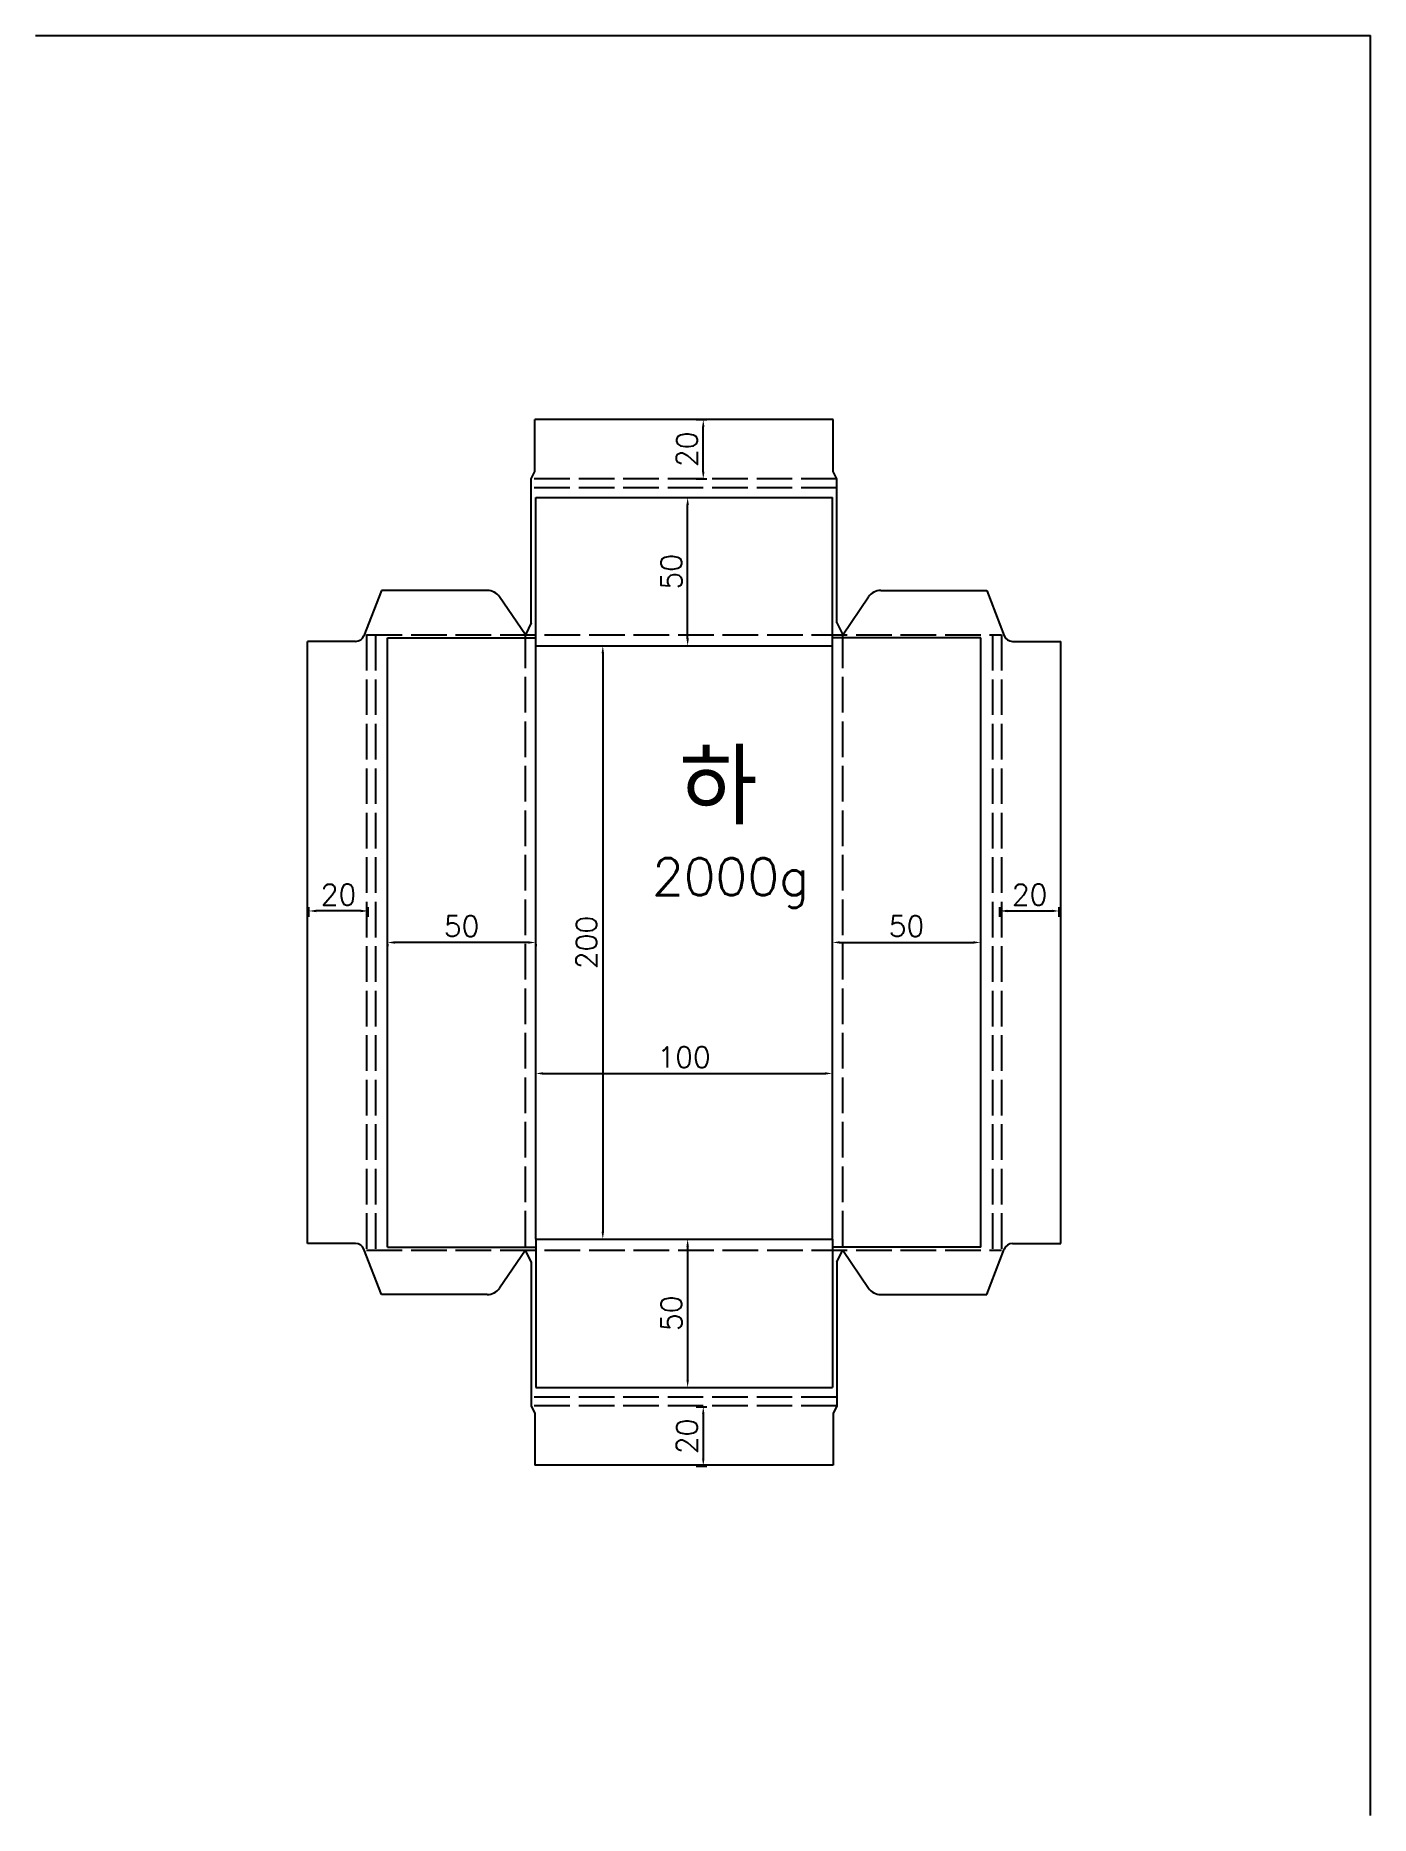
# Model space of a CAD drawing. Header units: millimetres. Extents: x 2179 to 11229, y 1198 to 3756.
# Drawn here: x 4879 to 5329, y 2635 to 3235 of the extents above; entities that cross this region are included whole.
import ezdxf

# ---------------------------------------------------------------- set-up
doc = ezdxf.new("R2010")
doc.units = ezdxf.units.MM
doc.linetypes.add('ACAD_ISO02W100', pattern=[15, 12, -3])
for name, color, linetype in [('기지', 7, 'Continuous'), ('인쇄지', 7, 'Continuous'), ('치수', 7, 'Continuous')]:
    doc.layers.add(name, color=color, linetype=linetype)
doc.styles.add('FHG', font='TXT.shx', dxfattribs={"height": 0.18, "bigfont": 'whgtxt.shx'})
doc.styles.get("Standard").update_dxf_attribs({"font": 'txt.shx', "bigfont": 'zfhg.shx'})
doc.dimstyles.new('ISO-25', dxfattribs={"dimtxt": 2.5, "dimasz": 2.5, "dimexe": 1.25, "dimexo": 0.625, "dimtad": 1, "dimtxsty": 'Standard', "dimcen": 2.5, "dimadec": 0, "dimazin": 0, "dimtfac": 1, "dimtmove": 0, "dimatfit": 3, "dimfxl": 0, "dimarcsym": 0})

msp = doc.modelspace()

# ---------------------------------------------------------------- texts
at = {"layer": '기지', "color": 1, "style": 'FHG'}
for s, height, p in [('하', 25, (5095.83, 2969.258)), ('2000g', 12.5, (5086.625, 2945.356))]:
    msp.add_text(s, height=height, dxfattribs=at).set_placement(p)

# ---------------------------------------------------------------- blocks, each defined once
blk = doc.blocks.new('*D197')
at = {"layer": 'DEFPOINTS', "color": 0}
for p in [(4997.43, 2929.46), (4997.43, 2929.45), (5047.43, 2929.46)]:
    blk.add_point(p, dxfattribs=at)
at = {"layer": '치수', "color": 0, "lineweight": -2}
for p, q in [((4997.43, 2928.84), (4997.43, 2928.2)), ((5044.93, 2929.45), (4999.93, 2929.45)), ((5047.43, 2928.84), (5047.43, 2928.2))]:
    blk.add_line(p, q, dxfattribs=at)
at = {"layer": '치수', "color": 0}
for points in [[(4999.93, 2929.87), (4999.93, 2929.04), (4997.43, 2929.45)], [(5044.93, 2929.87), (5044.93, 2929.04), (5047.43, 2929.45)]]:
    blk.add_solid(points, dxfattribs=at)
at = {"layer": '치수', "color": 0, "insert": (5022.43, 2934.95), "char_height": 7, "attachment_point": 5}
blk.add_mtext('50', dxfattribs=at)
blk = doc.blocks.new('*D191')
at = {"layer": 'DEFPOINTS', "color": 0}
for p in [(4970.93, 2940.08), (4970.93, 2937.43), (4990.93, 2937.43)]:
    blk.add_point(p, dxfattribs=at)
at = {"layer": '치수', "color": 0, "lineweight": -2}
for p, q in [((4970.93, 2938.06), (4970.93, 2941.33)), ((4988.43, 2940.08), (4973.43, 2940.08)), ((4990.93, 2938.06), (4990.93, 2941.33))]:
    blk.add_line(p, q, dxfattribs=at)
at = {"layer": '치수', "color": 0}
for points in [[(4973.43, 2940.5), (4973.43, 2939.66), (4970.93, 2940.08)], [(4988.43, 2940.5), (4988.43, 2939.66), (4990.93, 2940.08)]]:
    blk.add_solid(points, dxfattribs=at)
at = {"layer": '치수', "color": 0, "insert": (4980.93, 2945.58), "char_height": 7, "attachment_point": 5}
blk.add_mtext('20', dxfattribs=at)
blk = doc.blocks.new('*D198')
at = {"layer": 'DEFPOINTS', "color": 0}
for p in [(5069.43, 3029.46), (5069.43, 2829.46), (5070.04, 2829.46)]:
    blk.add_point(p, dxfattribs=at)
at = {"layer": '치수', "color": 0, "lineweight": -2}
for p, q in [((5070.04, 3026.96), (5070.04, 2831.96)), ((5070.06, 3029.46), (5071.29, 3029.46)), ((5070.06, 2829.46), (5071.29, 2829.46))]:
    blk.add_line(p, q, dxfattribs=at)
at = {"layer": '치수', "color": 0}
for points in [[(5069.62, 3026.96), (5070.46, 3026.96), (5070.04, 3029.46)], [(5069.62, 2831.96), (5070.46, 2831.96), (5070.04, 2829.46)]]:
    blk.add_solid(points, dxfattribs=at)
at = {"layer": '치수', "color": 0, "insert": (5064.54, 2929.46), "char_height": 7, "attachment_point": 5, "rotation": 90}
blk.add_mtext('200', dxfattribs=at)
blk = doc.blocks.new('*D192')
at = {"layer": 'DEFPOINTS', "color": 0}
for p in [(5097.14, 2829.46), (5097.14, 2779.46), (5098.64, 2779.46)]:
    blk.add_point(p, dxfattribs=at)
at = {"layer": '치수', "color": 0, "lineweight": -2}
for p, q in [((5097.76, 2829.46), (5099.89, 2829.46)), ((5098.64, 2826.96), (5098.64, 2781.96)), ((5097.76, 2779.46), (5099.89, 2779.46))]:
    blk.add_line(p, q, dxfattribs=at)
at = {"layer": '치수', "color": 0}
for points in [[(5098.23, 2826.96), (5099.06, 2826.96), (5098.64, 2829.46)], [(5098.23, 2781.96), (5099.06, 2781.96), (5098.64, 2779.46)]]:
    blk.add_solid(points, dxfattribs=at)
at = {"layer": '치수', "color": 0, "insert": (5093.14, 2804.46), "char_height": 7, "attachment_point": 5, "rotation": 90}
blk.add_mtext('50', dxfattribs=at)
blk = doc.blocks.new('*D193')
at = {"layer": 'DEFPOINTS', "color": 0}
for p in [(5100.91, 2772.96), (5100.91, 2752.96), (5103.91, 2752.96)]:
    blk.add_point(p, dxfattribs=at)
at = {"layer": '치수', "color": 0, "lineweight": -2}
for p, q in [((5101.54, 2772.96), (5105.16, 2772.96)), ((5103.91, 2770.46), (5103.91, 2755.46)), ((5101.54, 2752.96), (5105.16, 2752.96))]:
    blk.add_line(p, q, dxfattribs=at)
at = {"layer": '치수', "color": 0}
for points in [[(5103.49, 2770.46), (5104.33, 2770.46), (5103.91, 2772.96)], [(5103.49, 2755.46), (5104.33, 2755.46), (5103.91, 2752.96)]]:
    blk.add_solid(points, dxfattribs=at)
at = {"layer": '치수', "color": 0, "insert": (5098.41, 2762.96), "char_height": 7, "attachment_point": 5, "rotation": 90}
blk.add_mtext('20', dxfattribs=at)
blk = doc.blocks.new('*D199')
at = {"layer": 'DEFPOINTS', "color": 0}
for p in [(5047.43, 2884.08), (5147.43, 2885.3), (5147.43, 2884.08)]:
    blk.add_point(p, dxfattribs=at)
at = {"layer": '치수', "color": 0, "lineweight": -2}
for p, q in [((5047.43, 2884.71), (5047.43, 2886.55)), ((5147.43, 2884.71), (5147.43, 2886.55)), ((5049.93, 2885.3), (5144.93, 2885.3))]:
    blk.add_line(p, q, dxfattribs=at)
at = {"layer": '치수', "color": 0}
for points in [[(5049.93, 2885.72), (5049.93, 2884.89), (5047.43, 2885.3)], [(5144.93, 2885.72), (5144.93, 2884.89), (5147.43, 2885.3)]]:
    blk.add_solid(points, dxfattribs=at)
at = {"layer": '치수', "color": 0, "insert": (5097.43, 2890.8), "char_height": 7, "attachment_point": 5}
blk.add_mtext('100', dxfattribs=at)
blk = doc.blocks.new('*D200')
at = {"layer": 'DEFPOINTS', "color": 0}
for p in [(5147.43, 2929.46), (5197.43, 2929.48), (5197.43, 2929.46)]:
    blk.add_point(p, dxfattribs=at)
at = {"layer": '치수', "color": 0, "lineweight": -2}
for p, q in [((5147.43, 2930.09), (5147.43, 2930.73)), ((5149.93, 2929.48), (5194.93, 2929.48)), ((5197.43, 2930.09), (5197.43, 2930.73))]:
    blk.add_line(p, q, dxfattribs=at)
at = {"layer": '치수', "color": 0}
for points in [[(5149.93, 2929.89), (5149.93, 2929.06), (5147.43, 2929.48)], [(5194.93, 2929.89), (5194.93, 2929.06), (5197.43, 2929.48)]]:
    blk.add_solid(points, dxfattribs=at)
at = {"layer": '치수', "color": 0, "insert": (5172.43, 2934.98), "char_height": 7, "attachment_point": 5}
blk.add_mtext('50', dxfattribs=at)
blk = doc.blocks.new('*D194')
at = {"layer": 'DEFPOINTS', "color": 0}
for p in [(5097.14, 3079.46), (5098.64, 3079.46), (5097.14, 3029.46)]:
    blk.add_point(p, dxfattribs=at)
at = {"layer": '치수', "color": 0, "lineweight": -2}
for p, q in [((5097.76, 3079.46), (5099.89, 3079.46)), ((5098.64, 3031.96), (5098.64, 3076.96)), ((5097.76, 3029.46), (5099.89, 3029.46))]:
    blk.add_line(p, q, dxfattribs=at)
at = {"layer": '치수', "color": 0}
for points in [[(5098.23, 3076.96), (5099.06, 3076.96), (5098.64, 3079.46)], [(5098.23, 3031.96), (5099.06, 3031.96), (5098.64, 3029.46)]]:
    blk.add_solid(points, dxfattribs=at)
at = {"layer": '치수', "color": 0, "insert": (5093.14, 3054.46), "char_height": 7, "attachment_point": 5, "rotation": 90}
blk.add_mtext('50', dxfattribs=at)
blk = doc.blocks.new('*D195')
at = {"layer": 'DEFPOINTS', "color": 0}
for p in [(5100.91, 3105.71), (5103.91, 3105.71), (5100.91, 3085.71)]:
    blk.add_point(p, dxfattribs=at)
at = {"layer": '치수', "color": 0, "lineweight": -2}
for p, q in [((5101.54, 3105.71), (5105.16, 3105.71)), ((5103.91, 3088.21), (5103.91, 3103.21)), ((5101.54, 3085.71), (5105.16, 3085.71))]:
    blk.add_line(p, q, dxfattribs=at)
at = {"layer": '치수', "color": 0}
for points in [[(5103.49, 3103.21), (5104.33, 3103.21), (5103.91, 3105.71)], [(5103.49, 3088.21), (5104.33, 3088.21), (5103.91, 3085.71)]]:
    blk.add_solid(points, dxfattribs=at)
at = {"layer": '치수', "color": 0, "insert": (5098.41, 3095.71), "char_height": 7, "attachment_point": 5, "rotation": 90}
blk.add_mtext('20', dxfattribs=at)
blk = doc.blocks.new('*D196')
at = {"layer": 'DEFPOINTS', "color": 0}
for p in [(5223.93, 2940.08), (5203.93, 2937.43), (5223.93, 2937.43)]:
    blk.add_point(p, dxfattribs=at)
at = {"layer": '치수', "color": 0, "lineweight": -2}
for p, q in [((5203.93, 2938.06), (5203.93, 2941.33)), ((5206.43, 2940.08), (5221.43, 2940.08)), ((5223.93, 2938.06), (5223.93, 2941.33))]:
    blk.add_line(p, q, dxfattribs=at)
at = {"layer": '치수', "color": 0}
for points in [[(5206.43, 2940.5), (5206.43, 2939.66), (5203.93, 2940.08)], [(5221.43, 2940.5), (5221.43, 2939.66), (5223.93, 2940.08)]]:
    blk.add_solid(points, dxfattribs=at)
at = {"layer": '치수', "color": 0, "insert": (5213.93, 2945.58), "char_height": 7, "attachment_point": 5}
blk.add_mtext('20', dxfattribs=at)

# ---------------------------------------------------------------- dimensions: what is measured, and where the dimension line sits
at = {"layer": '치수', "color": 4}
for base, p1, p2, angle, picture, middle in [((5103.91, 3105.712), (5100.91, 3085.712), (5100.91, 3105.712), 270, '*D195', (5098.41, 3095.712)), ((5098.645, 3079.462), (5097.14, 3029.462), (5097.14, 3079.462), 90, '*D194', (5093.145, 3054.462)), ((5070.041, 2829.462), (5069.432, 3029.462), (5069.432, 2829.462), 90, '*D198', (5064.541, 2929.462)), ((5223.929, 2940.081), (5203.929, 2937.431), (5223.929, 2937.431), 180, '*D196', (5213.929, 2945.581)), ((5098.645, 2779.462), (5097.14, 2829.462), (5097.14, 2779.462), 270, '*D192', (5093.145, 2804.462)), ((5103.91, 2752.962), (5100.91, 2772.962), (5100.91, 2752.962), 90, '*D193', (5098.41, 2762.962))]:
    dim = msp.add_linear_dim(base=base, p1=p1, p2=p2, angle=angle, dimstyle='ISO-25', override={"dimtxt": 7, "dimgap": 2}, dxfattribs=at)
    dim.commit()
    dim.dimension.update_dxf_attribs({"geometry": picture, "text_midpoint": middle})
for base, p1, p2, picture, middle in [((4970.929, 2940.081), (4990.929, 2937.431), (4970.929, 2937.431), '*D191', (4980.929, 2945.581)), ((4997.429, 2929.455), (5047.429, 2929.462), (4997.429, 2929.462), '*D197', (5022.429, 2934.955)), ((5197.429, 2929.475), (5147.429, 2929.462), (5197.429, 2929.462), '*D200', (5172.429, 2934.975)), ((5147.429, 2885.302), (5047.429, 2884.083), (5147.429, 2884.083), '*D199', (5097.429, 2890.802))]:
    dim = msp.add_linear_dim(base=base, p1=p1, p2=p2, dimstyle='ISO-25', override={"dimtxt": 7, "dimgap": 2}, dxfattribs=at)
    dim.commit()
    dim.dimension.update_dxf_attribs({"geometry": picture, "text_midpoint": middle})

# ---------------------------------------------------------------- linework, layer by layer
at = {"color": 6}
for p in [(4878.818, 3235.181), (5328.818, 2635.181)]:
    msp.add_line(p, (5328.818, 3235.181), dxfattribs=at)
at = {"layer": '기지'}
for p, q in [((5047.429, 3029.462), (5047.429, 3079.462)), ((5047.429, 3079.462), (5147.429, 3079.462)), ((5147.429, 3029.462), (5147.429, 3079.462)), ((4997.429, 3032.162), (5047.429, 3032.162)), ((4997.429, 2826.762), (4997.429, 3032.162)), ((5197.429, 3032.162), (5147.429, 3032.162)), ((5197.429, 2826.762), (5197.429, 3032.162)), ((4997.429, 2826.762), (5047.429, 2826.762)), ((5047.429, 2829.462), (5047.429, 2779.462)), ((5147.429, 2829.462), (5147.429, 2779.462)), ((5197.429, 2826.762), (5147.429, 2826.762)), ((5047.429, 2779.462), (5147.429, 2779.462))]:
    msp.add_line(p, q, dxfattribs=at)
at = {"layer": '기지', "color": 5}
for p, q in [((5047.429, 2829.462), (5047.429, 3029.462)), ((5047.429, 3029.462), (5147.429, 3029.462)), ((5147.429, 2829.462), (5147.429, 3029.462)), ((5047.429, 2829.462), (5147.429, 2829.462))]:
    msp.add_line(p, q, dxfattribs=at)
at = {"layer": '인쇄지', "color": 3}
for p, q in [((5147.679, 3105.712), (5047.179, 3105.712)), ((5047.179, 3088.212), (5047.179, 3105.712)), ((5147.679, 3088.212), (5147.679, 3105.712)), ((5045.929, 3085.712), (5047.179, 3088.212)), ((5045.929, 3037.162), (5045.929, 3085.712)), ((5148.929, 3085.712), (5147.679, 3088.212)), ((5148.929, 3037.162), (5148.929, 3085.712)), ((4995.378, 3048.162), (4989.516, 3032.887)), ((5031.104, 3048.162), (4995.378, 3048.162)), ((5163.753, 3048.162), (5199.48, 3048.162)), ((5199.48, 3048.162), (5205.342, 3032.887)), ((5043.929, 3033.162), (5035.242, 3045.968)), ((5150.929, 3033.162), (5159.616, 3045.968)), ((5045.929, 3037.162), (5043.929, 3033.162)), ((5148.929, 3037.162), (5150.929, 3033.162)), ((4970.429, 2827.962), (4970.429, 3030.962)), ((4986.715, 3030.962), (4970.429, 3030.962)), ((5208.143, 3030.962), (5224.429, 3030.962)), ((5224.429, 2827.962), (5224.429, 3030.962)), ((4986.715, 2827.962), (4970.429, 2827.962)), ((4995.378, 2810.762), (4989.516, 2826.037)), ((5199.48, 2810.762), (5205.342, 2826.037)), ((5208.143, 2827.962), (5224.429, 2827.962)), ((5043.929, 2825.762), (5035.242, 2812.955)), ((5045.929, 2821.762), (5043.929, 2825.762)), ((5045.929, 2821.762), (5045.929, 2773.212)), ((5148.929, 2821.762), (5150.929, 2825.762)), ((5148.929, 2821.762), (5148.929, 2773.212)), ((5150.929, 2825.762), (5159.616, 2812.955)), ((5031.104, 2810.762), (4995.378, 2810.762)), ((5163.753, 2810.762), (5199.48, 2810.762)), ((5045.929, 2773.212), (5047.179, 2770.712)), ((5148.929, 2773.212), (5147.679, 2770.712)), ((5047.179, 2770.712), (5047.179, 2753.212)), ((5147.679, 2770.712), (5147.679, 2753.212)), ((5147.679, 2753.212), (5047.179, 2753.212))]:
    msp.add_line(p, q, dxfattribs=at)
at = {"layer": '인쇄지', "color": 4, "linetype": 'ACAD_ISO02W100'}
for p, q in [((5148.929, 3085.712), (5045.929, 3085.712)), ((5148.929, 3082.712), (5045.929, 3082.712)), ((4990.429, 3033.162), (5204.429, 3033.162)), ((4990.429, 3033.162), (4990.429, 2825.762)), ((4993.429, 3033.162), (4993.429, 2825.762)), ((5043.929, 2826.962), (5043.929, 3033.162)), ((5150.929, 2826.962), (5150.929, 3033.162)), ((5201.429, 3033.162), (5201.429, 2825.762)), ((5204.429, 3033.162), (5204.429, 2825.762)), ((4990.429, 2825.762), (5204.429, 2825.762)), ((5148.929, 2776.212), (5045.929, 2776.212)), ((5148.929, 2773.212), (5045.929, 2773.212))]:
    msp.add_line(p, q, dxfattribs=at)
at = {"layer": '인쇄지', "color": 3}
for centre, radius, start, end in [((5031.104, 3043.162), 5, 34.149117, 90), ((5163.753, 3043.162), 5, 90, 145.850883), ((4986.715, 3033.962), 3, 270, 339.004737), ((5208.143, 3033.962), 3, 200.995263, 270), ((4986.715, 2824.962), 3, 20.995263, 90), ((5208.143, 2824.962), 3, 90, 159.004737), ((5031.104, 2815.762), 5, 270, 325.850883), ((5163.753, 2815.762), 5, 214.149117, 270)]:
    msp.add_arc(centre, radius, start, end, dxfattribs=at)

msp.set_redraw_order([(e.dxf.handle, doc.entitydb.next_handle()) for e in msp.query("TEXT MTEXT ATTDEF DIMENSION ARC_DIMENSION")])  # texts and dimensions are drawn at this point

doc.saveas('drawing.dxf')
